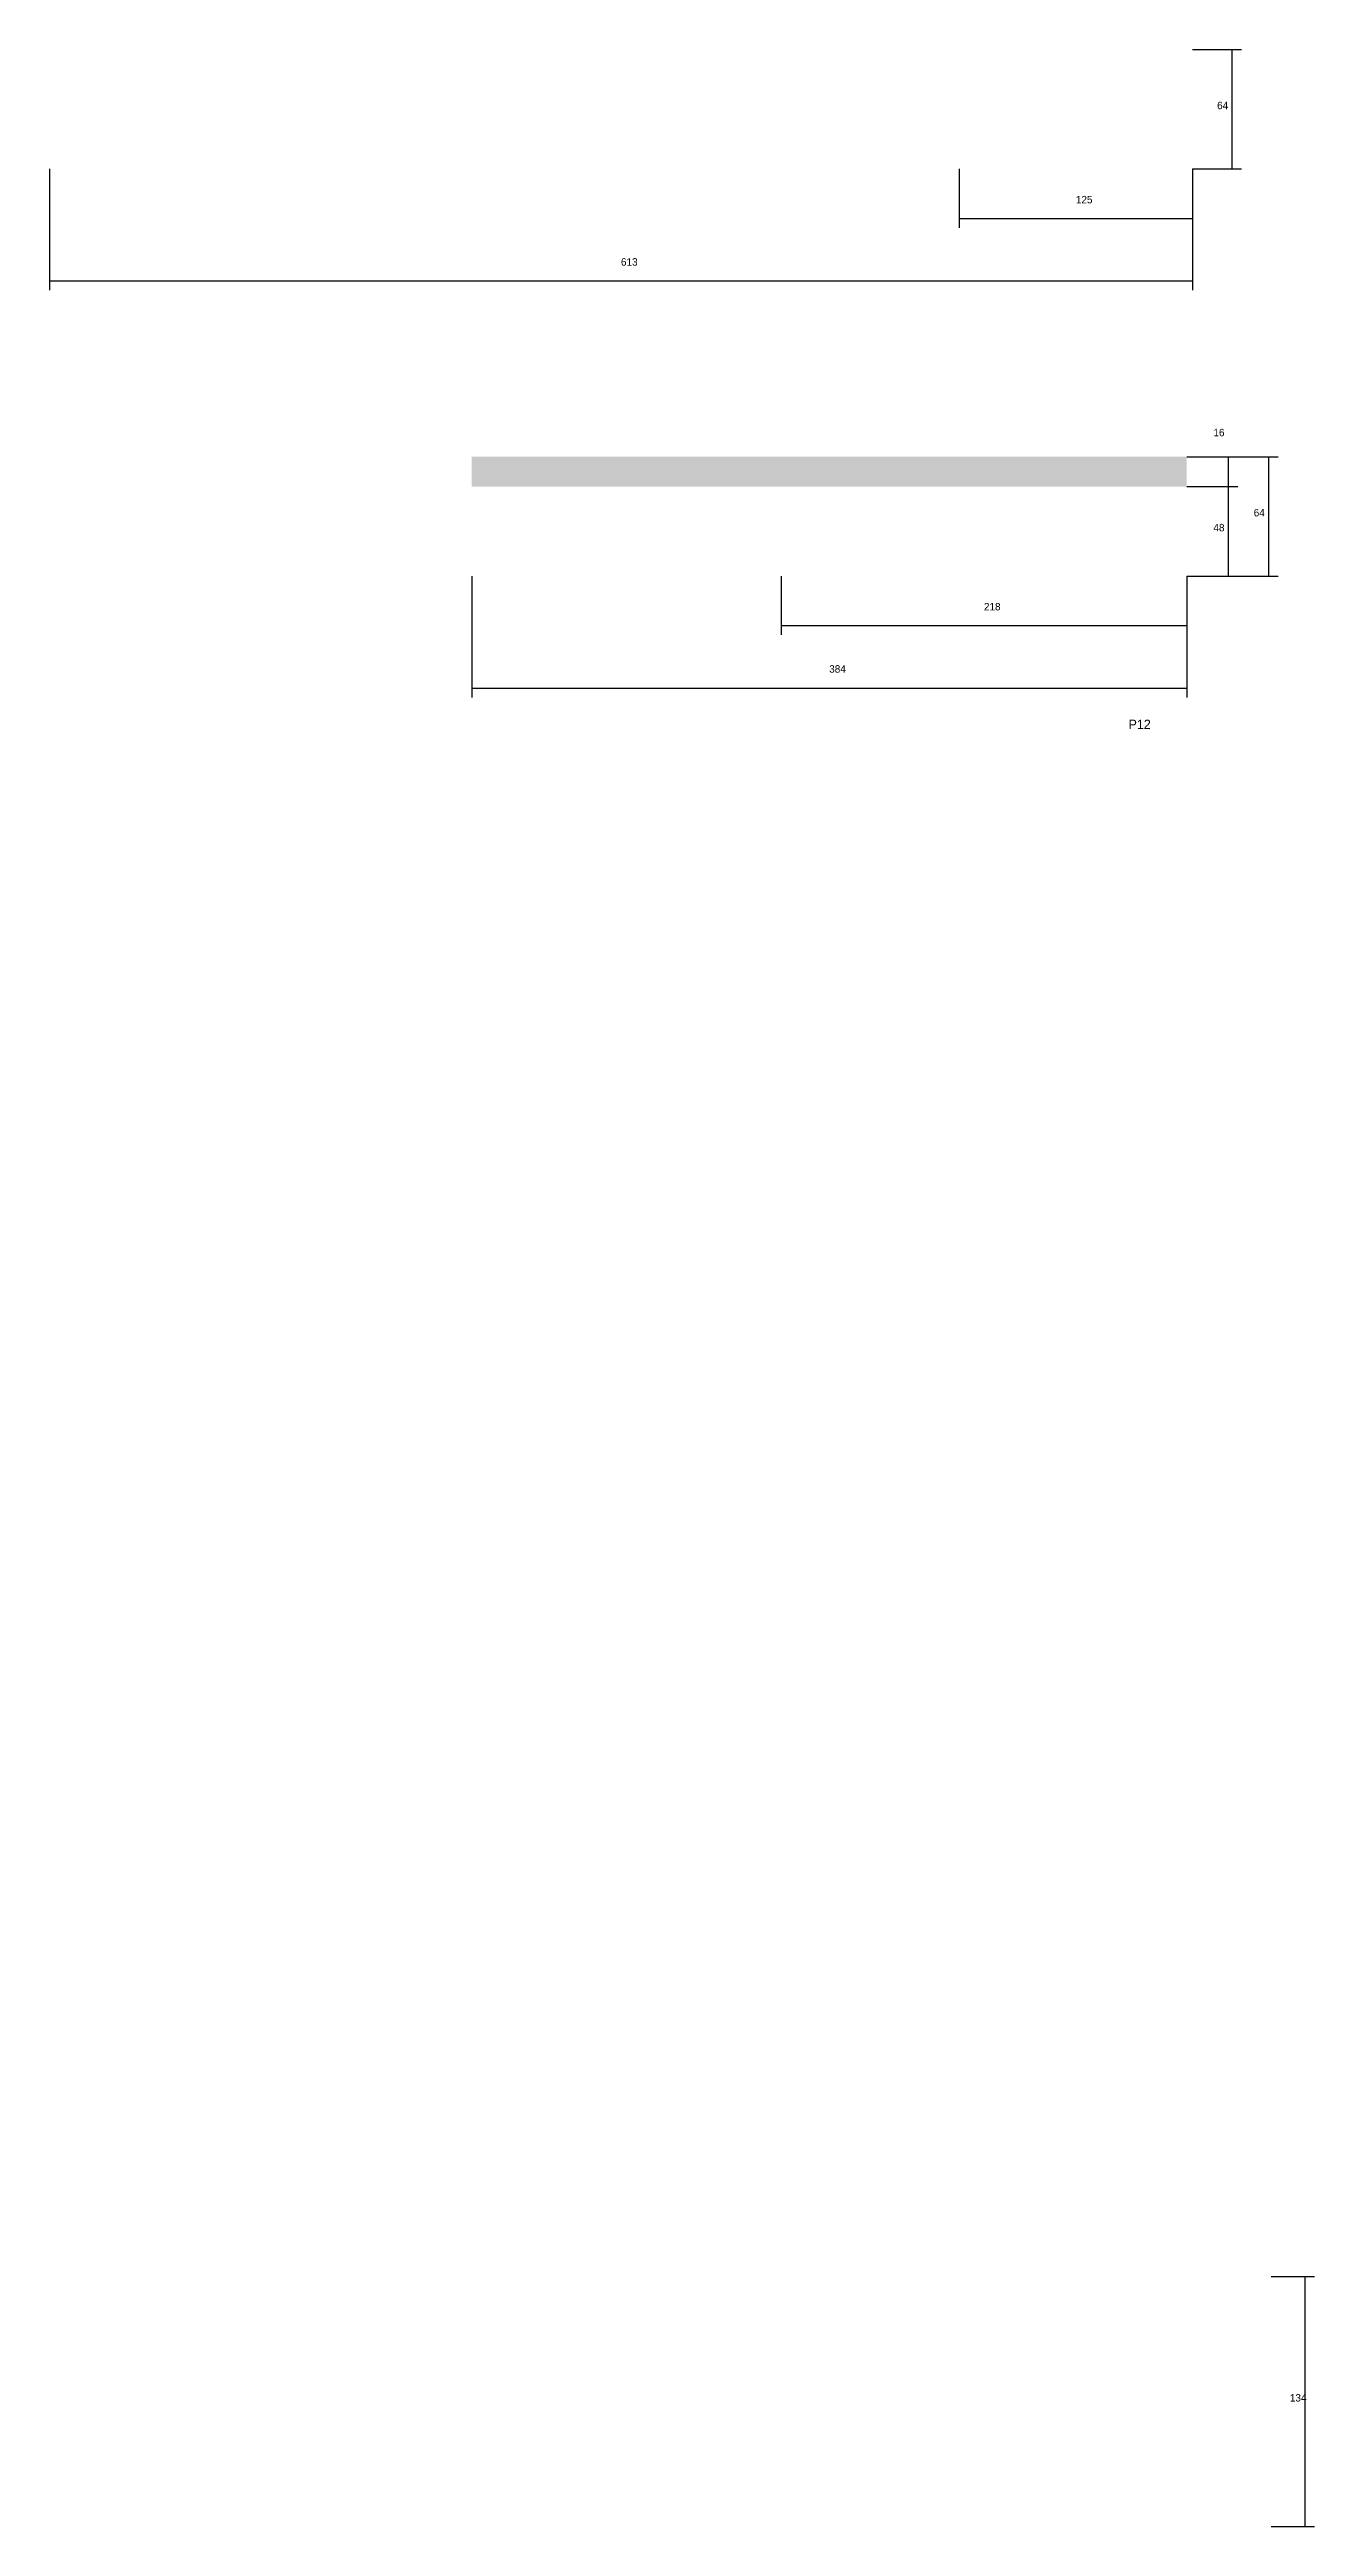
# Model space of a CAD drawing. Header units: metres. Extents: x 6391 to 8805, y 9014 to 10387.
# Drawn here: x 6391 to 7070, y 9014 to 10343 of the extents above; entities that cross this region are included whole.
import ezdxf

# ---------------------------------------------------------------- set-up
doc = ezdxf.new("R2010")
doc.units = ezdxf.units.M
for name, color, linetype in [('COTA', 2, 'Continuous'), ('NOMENCLATURA', 7, 'Continuous'), ('Paineis', 7, 'Continuous')]:
    doc.layers.add(name, color=color, linetype=linetype)

msp = doc.modelspace()

# ---------------------------------------------------------------- texts
at = {"layer": 'COTA'}
for s, p in [('125', (6941.5, 10260.4)), ('613', (6697.5, 10227)), ('64', (7036.9, 10092.5)), ('48', (7015.3, 10084.5)), ('218', (6892.2, 10042.1)), ('384', (6809.2, 10008.7))]:
    msp.add_text(s, height=4, dxfattribs=at).set_placement(p)
at = {"layer": 'NOMENCLATURA'}
msp.add_text('P12', height=5, dxfattribs=at).set_placement((6969.8, 9978.5))
at = {"layer": 'Paineis'}
for s, p in [('64', (7017.3, 10310.9)), ('16', (7015.3, 10135.5)), ('134', (7056.3, 9081.5))]:
    msp.add_text(s, height=4, dxfattribs=at).set_placement(p)

# ---------------------------------------------------------------- hatches: boundary and pattern name
at = {"layer": 'COTA'}
h = msp.add_hatch(dxfattribs=at)
h.set_pattern_fill('AR-CONC', scale=0.03)
h.paths.add_polyline_path([(6617.5, 10124.5), (7001, 10124.5), (7001, 10124.5), (7001, 10108.5), (7001, 10108.5), (6617.5, 10108.5), (6617.5, 10108.5), (6617.5, 10124.5)])

# ---------------------------------------------------------------- linework, layer by layer
for p, q in [((6391, 10278.9), (6391, 10213.8)), ((6879, 10278.9), (6879, 10247.3)), ((7004, 10278.9), (7004, 10247.3)), ((7004, 10278.9), (7004, 10213.8)), ((6879, 10252.3), (7004, 10252.3)), ((6391, 10218.8), (7004, 10218.8)), ((7001, 10124.5), (7050, 10124.5)), ((7045, 10060.5), (7045, 10124.5)), ((7001, 10108.5), (7028.4, 10108.5)), ((7023.4, 10060.5), (7023.4, 10108.5)), ((6617.5, 10060.5), (6617.5, 9995.4)), ((6783.5, 10060.5), (6783.5, 10029)), ((7001, 10060.5), (7001, 10029)), ((7001, 10060.5), (7001, 9995.4)), ((7001, 10060.5), (7050, 10060.5)), ((7001, 10060.5), (7028.4, 10060.5)), ((6783.5, 10034), (7001, 10034)), ((6617.5, 10000.4), (7001, 10000.4))]:
    msp.add_line(p, q, dxfattribs=at)
at = {"layer": 'Paineis'}
for p, q in [((7004, 10342.9), (7030.4, 10342.9)), ((7025.4, 10278.9), (7025.4, 10342.9)), ((7004, 10278.9), (7030.4, 10278.9)), ((7001, 10124.5), (7028.4, 10124.5)), ((7023.4, 10108.5), (7023.4, 10124.5)), ((7001, 10108.5), (7028.4, 10108.5)), ((7046.2, 9148.5), (7069.5, 9148.5)), ((7064.5, 9014.5), (7064.5, 9148.5)), ((7046.2, 9014.5), (7069.5, 9014.5))]:
    msp.add_line(p, q, dxfattribs=at)

msp.set_redraw_order([(e.dxf.handle, doc.entitydb.next_handle()) for e in msp.query("TEXT MTEXT ATTDEF DIMENSION ARC_DIMENSION")])  # texts and dimensions are drawn at this point

doc.saveas('drawing.dxf')
